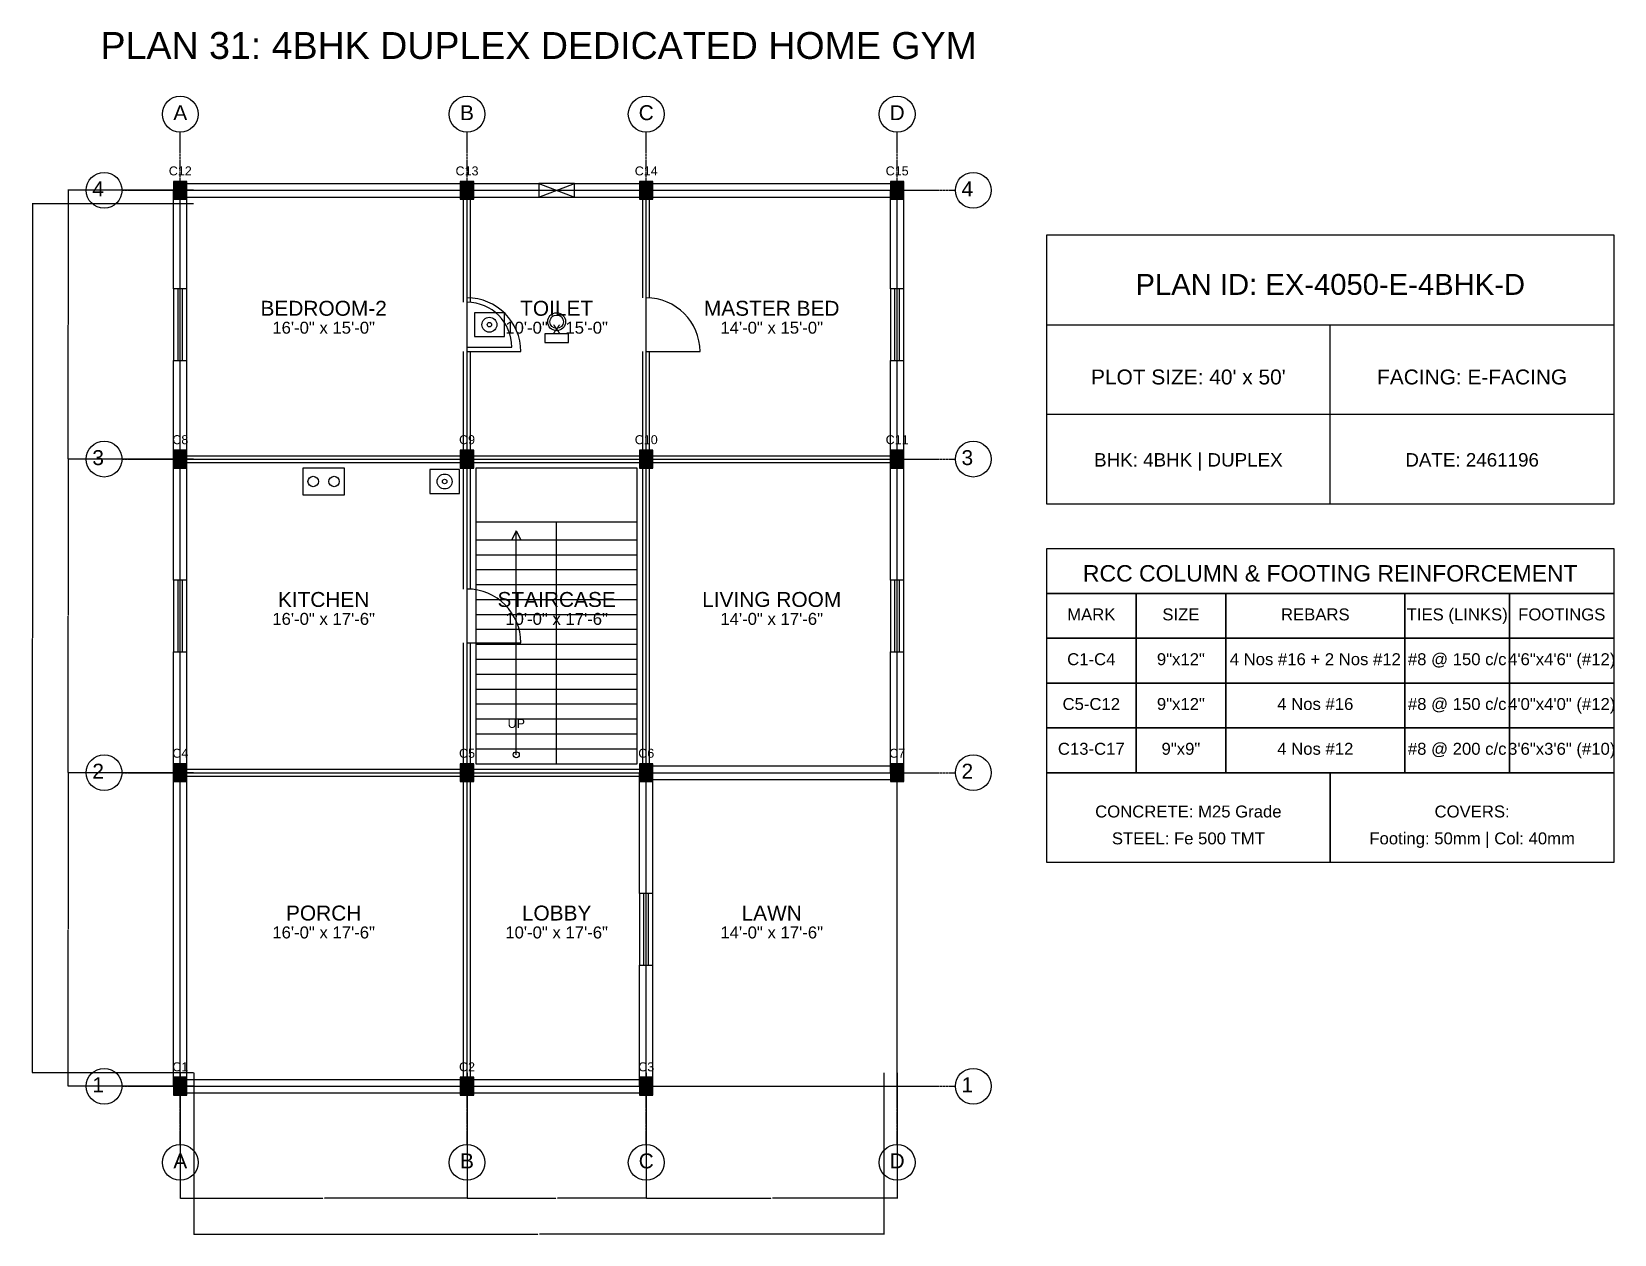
# Model space of a CAD drawing. Header units: inches. Extents: x -134 to 23580, y -99 to 23207.
# Drawn here: x -100 to 960, y 7401 to 8206 of the extents above; entities that cross this region are included whole.
import ezdxf
from ezdxf.enums import TextEntityAlignment as Align

# ---------------------------------------------------------------- set-up
doc = ezdxf.new("R2010")
doc.units = ezdxf.units.IN
doc.header["$MEASUREMENT"] = 0
doc.linetypes.add('CENTER', pattern=[2, 1.25, -0.25, 0.25, -0.25])
for name, color, linetype in [('A-COL-HATCH', 251, 'Continuous'), ('A-COLUMN', 1, 'Continuous'), ('A-DIM', 5, 'Continuous'), ('A-DOOR', 30, 'Continuous'), ('A-FIXTURE', 8, 'Continuous'), ('A-STAIR', 6, 'Continuous'), ('A-TEXT', 2, 'Continuous'), ('A-WALL-EXT', 7, 'Continuous'), ('A-WALL-INT', 9, 'Continuous'), ('A-WINDOW', 4, 'Continuous'), ('S-BEAM-FRAMING', 2, 'Continuous'), ('S-BUBBLE', 4, 'Continuous'), ('S-GRID-CENTER', 8, 'CENTER'), ('S-TABLE', 7, 'Continuous'), ('S-TEXT', 3, 'Continuous')]:
    doc.layers.add(name, color=color, linetype=linetype)
doc.styles.get("Standard").update_dxf_attribs({"font": 'arial.ttf'})
doc.dimstyles.get("Standard").update_dxf_attribs({"dimtxt": 0.18, "dimasz": 0.18, "dimexe": 0.18, "dimexo": 0.0625, "dimgap": 0.09, "dimtad": 0, "dimtih": 1, "dimtoh": 1, "dimdec": 4, "dimzin": 0, "dimdsep": 46, "dimtxsty": 'Standard', "dimcen": 0.09, "dimadec": 0, "dimazin": 0, "dimtfac": 1, "dimtdec": 4, "dimtofl": 0, "dimtmove": 0, "dimatfit": 3, "dimfxl": 1, "dimtolj": 1, "dimtzin": 0, "dimarcsym": 0})

msp = doc.modelspace()

# ---------------------------------------------------------------- texts
at = {"layer": 'A-TEXT'}
for s, height, p in [('PLAN 31: 4BHK DUPLEX DEDICATED HOME GYM', 18, (240, 8188)), ('C12', 6, (0, 8110)), ('C13', 6, (192, 8110)), ('C14', 6, (312, 8110)), ('C15', 6, (480, 8110)), ('PLAN ID: EX-4050-E-4BHK-D', 14, (770, 8030)), ('BEDROOM-2', 10, (96, 8016)), ('TOILET', 10, (252, 8016)), ('MASTER BED', 10, (396, 8016)), ('16\'-0" x 15\'-0"', 8, (96, 8004)), ('10\'-0" x 15\'-0"', 8, (252, 8004)), ('14\'-0" x 15\'-0"', 8, (396, 8004)), ("PLOT SIZE: 40' x 50'", 10, (675, 7970)), ('FACING: E-FACING', 10, (865, 7970)), ('C8', 6, (0, 7930)), ('C9', 6, (192, 7930)), ('C10', 6, (312, 7930)), ('C11', 6, (480, 7930)), ('BHK: 4BHK | DUPLEX', 9, (675, 7915)), ('DATE: 2461196', 9, (865, 7915)), ('KITCHEN', 10, (96, 7821)), ('STAIRCASE', 10, (252, 7821)), ('LIVING ROOM', 10, (396, 7821)), ('16\'-0" x 17\'-6"', 8, (96, 7809)), ('10\'-0" x 17\'-6"', 8, (252, 7809)), ('14\'-0" x 17\'-6"', 8, (396, 7809)), ('UP', 6, (225, 7740)), ('C4', 6, (0, 7720)), ('C5', 6, (192, 7720)), ('C6', 6, (312, 7720)), ('C7', 6, (480, 7720)), ('PORCH', 10, (96, 7611)), ('LOBBY', 10, (252, 7611)), ('LAWN', 10, (396, 7611)), ('16\'-0" x 17\'-6"', 8, (96, 7599)), ('10\'-0" x 17\'-6"', 8, (252, 7599)), ('14\'-0" x 17\'-6"', 8, (396, 7599)), ('C1', 6, (0, 7510)), ('C2', 6, (192, 7510)), ('C3', 6, (312, 7510))]:
    msp.add_text(s, height=height, dxfattribs=at).set_placement(p, align=Align.CENTER)
at = {"layer": 'S-TEXT'}
for s, height, p in [('A', 10, (0, 8147)), ('B', 10, (192, 8147)), ('C', 10, (312, 8147)), ('D', 10, (480, 8147)), ('4', 10, (-55, 8096)), ('4', 10, (527, 8096)), ('3', 10, (-55, 7916)), ('3', 10, (527, 7916)), ('RCC COLUMN & FOOTING REINFORCEMENT', 11, (770, 7838)), ('MARK', 8, (610, 7812)), ('SIZE', 8, (670, 7812)), ('REBARS', 8, (760, 7812)), ('TIES (LINKS)', 8, (855, 7812)), ('FOOTINGS', 8, (925, 7812)), ('C1-C4', 8, (610, 7782)), ('9"x12"', 8, (670, 7782)), ('4 Nos #16 + 2 Nos #12', 8, (760, 7782)), ('#8 @ 150 c/c', 8, (855, 7782)), ('4\'6"x4\'6" (#12)', 8, (925, 7782)), ('C5-C12', 8, (610, 7752)), ('9"x12"', 8, (670, 7752)), ('4 Nos #16', 8, (760, 7752)), ('#8 @ 150 c/c', 8, (855, 7752)), ('4\'0"x4\'0" (#12)', 8, (925, 7752)), ('C13-C17', 8, (610, 7722)), ('9"x9"', 8, (670, 7722)), ('4 Nos #12', 8, (760, 7722)), ('#8 @ 200 c/c', 8, (855, 7722)), ('3\'6"x3\'6" (#10)', 8, (925, 7722)), ('2', 10, (-55, 7706)), ('2', 10, (527, 7706)), ('CONCRETE: M25 Grade', 8, (675, 7680)), ('COVERS:', 8, (865, 7680)), ('STEEL: Fe 500 TMT', 8, (675, 7662)), ('Footing: 50mm | Col: 40mm', 8, (865, 7662)), ('1', 10, (-55, 7496)), ('1', 10, (527, 7496)), ('A', 10, (0, 7445)), ('B', 10, (192, 7445)), ('C', 10, (312, 7445)), ('D', 10, (480, 7445))]:
    msp.add_text(s, height=height, dxfattribs=at).set_placement(p, align=Align.CENTER)

# ---------------------------------------------------------------- blocks, each defined once
blk = doc.blocks.new('*D292')
at = {"layer": 'A-DIM', "color": 0, "lineweight": -2, "transparency": 16777216}
for p, q in [((0, 7508.9), (0, 7424.8)), ((192, 7508.9), (192, 7424.8)), ((0.2, 7425), (95.4, 7425)), ((191.8, 7425), (96.6, 7425))]:
    blk.add_line(p, q, dxfattribs=at)
at = {"layer": 'A-DIM', "color": 0, "transparency": 16777216}
for points in [[(0.2, 7425), (0.2, 7425), (0, 7425)], [(191.8, 7425), (191.8, 7425), (192, 7425)]]:
    blk.add_solid(points, dxfattribs=at)
at = {"layer": 'Defpoints', "color": 0, "transparency": 16777216}
for p in [(0, 7509), (192, 7509), (192, 7425)]:
    blk.add_point(p, dxfattribs=at)
at = {"layer": 'A-DIM', "color": 0, "transparency": 16777216, "insert": (96, 7425), "char_height": 0.18, "attachment_point": 5}
blk.add_mtext('\\A1;192.0000', dxfattribs=at)
blk = doc.blocks.new('*D293')
at = {"layer": 'A-DIM', "color": 0, "lineweight": -2, "transparency": 16777216}
for p, q in [((192, 7508.9), (192, 7424.8)), ((312, 7508.9), (312, 7424.8)), ((192.2, 7425), (251.4, 7425)), ((311.8, 7425), (252.6, 7425))]:
    blk.add_line(p, q, dxfattribs=at)
at = {"layer": 'A-DIM', "color": 0, "transparency": 16777216}
for points in [[(192.2, 7425), (192.2, 7425), (192, 7425)], [(311.8, 7425), (311.8, 7425), (312, 7425)]]:
    blk.add_solid(points, dxfattribs=at)
at = {"layer": 'Defpoints', "color": 0, "transparency": 16777216}
for p in [(192, 7509), (312, 7509), (312, 7425)]:
    blk.add_point(p, dxfattribs=at)
at = {"layer": 'A-DIM', "color": 0, "transparency": 16777216, "insert": (252, 7425), "char_height": 0.18, "attachment_point": 5}
blk.add_mtext('\\A1;120.0000', dxfattribs=at)
blk = doc.blocks.new('*D294')
at = {"layer": 'A-DIM', "color": 0, "lineweight": -2, "transparency": 16777216}
for p, q in [((312, 7508.9), (312, 7424.8)), ((480, 7508.9), (480, 7424.8)), ((312.2, 7425), (395.4, 7425)), ((479.8, 7425), (396.6, 7425))]:
    blk.add_line(p, q, dxfattribs=at)
at = {"layer": 'A-DIM', "color": 0, "transparency": 16777216}
for points in [[(312.2, 7425), (312.2, 7425), (312, 7425)], [(479.8, 7425), (479.8, 7425), (480, 7425)]]:
    blk.add_solid(points, dxfattribs=at)
at = {"layer": 'Defpoints', "color": 0, "transparency": 16777216}
for p in [(312, 7509), (480, 7509), (480, 7425)]:
    blk.add_point(p, dxfattribs=at)
at = {"layer": 'A-DIM', "color": 0, "transparency": 16777216, "insert": (396, 7425), "char_height": 0.18, "attachment_point": 5}
blk.add_mtext('\\A1;168.0000', dxfattribs=at)
blk = doc.blocks.new('*D295')
at = {"layer": 'A-DIM', "color": 0, "lineweight": -2, "transparency": 16777216}
for p, q in [((9, 7508.9375), (9, 7400.82)), ((471, 7508.9375), (471, 7400.82)), ((9.18, 7401), (239.393206, 7401)), ((470.82, 7401), (240.606794, 7401))]:
    blk.add_line(p, q, dxfattribs=at)
at = {"layer": 'A-DIM', "color": 0, "transparency": 16777216}
for points in [[(9.18, 7401.03), (9.18, 7400.97), (9, 7401)], [(470.82, 7401.03), (470.82, 7400.97), (471, 7401)]]:
    blk.add_solid(points, dxfattribs=at)
at = {"layer": 'Defpoints', "color": 0, "transparency": 16777216}
for p in [(9, 7509), (471, 7509), (471, 7401)]:
    blk.add_point(p, dxfattribs=at)
at = {"layer": 'A-DIM', "color": 0, "transparency": 16777216, "insert": (240, 7401), "char_height": 0.18, "attachment_point": 5}
blk.add_mtext('\\A1;462.0000', dxfattribs=at)
blk = doc.blocks.new('*D296')
at = {"layer": 'A-DIM', "color": 0, "lineweight": -2, "transparency": 16777216}
for p, q in [((8.9, 7710), (-75.2, 7710)), ((-75, 7709.8), (-75, 7605.2)), ((-75, 7500.2), (-75, 7604.8)), ((8.9, 7500), (-75.2, 7500))]:
    blk.add_line(p, q, dxfattribs=at)
at = {"layer": 'A-DIM', "color": 0, "transparency": 16777216}
for points in [[(-75, 7709.8), (-75, 7709.8), (-75, 7710)], [(-75, 7500.2), (-75, 7500.2), (-75, 7500)]]:
    blk.add_solid(points, dxfattribs=at)
at = {"layer": 'Defpoints', "color": 0, "transparency": 16777216}
for p in [(-75, 7710), (9, 7710), (9, 7500)]:
    blk.add_point(p, dxfattribs=at)
at = {"layer": 'A-DIM', "color": 0, "transparency": 16777216, "insert": (-75, 7605), "char_height": 0.18, "attachment_point": 5}
blk.add_mtext('\\A1;210.0000', dxfattribs=at)
blk = doc.blocks.new('*D297')
at = {"layer": 'A-DIM', "color": 0, "lineweight": -2, "transparency": 16777216}
for p, q in [((8.9, 7920), (-75.2, 7920)), ((-75, 7919.8), (-75, 7815.2)), ((-75, 7710.2), (-75, 7814.8)), ((8.9, 7710), (-75.2, 7710))]:
    blk.add_line(p, q, dxfattribs=at)
at = {"layer": 'A-DIM', "color": 0, "transparency": 16777216}
for points in [[(-75, 7919.8), (-75, 7919.8), (-75, 7920)], [(-75, 7710.2), (-75, 7710.2), (-75, 7710)]]:
    blk.add_solid(points, dxfattribs=at)
at = {"layer": 'Defpoints', "color": 0, "transparency": 16777216}
for p in [(-75, 7920), (9, 7920), (9, 7710)]:
    blk.add_point(p, dxfattribs=at)
at = {"layer": 'A-DIM', "color": 0, "transparency": 16777216, "insert": (-75, 7815), "char_height": 0.18, "attachment_point": 5}
blk.add_mtext('\\A1;210.0000', dxfattribs=at)
blk = doc.blocks.new('*D298')
at = {"layer": 'A-DIM', "color": 0, "lineweight": -2, "transparency": 16777216}
for p, q in [((8.9, 8100), (-75.2, 8100)), ((-75, 8099.8), (-75, 8010.2)), ((-75, 7920.2), (-75, 8009.8)), ((8.9, 7920), (-75.2, 7920))]:
    blk.add_line(p, q, dxfattribs=at)
at = {"layer": 'A-DIM', "color": 0, "transparency": 16777216}
for points in [[(-75, 8099.8), (-75, 8099.8), (-75, 8100)], [(-75, 7920.2), (-75, 7920.2), (-75, 7920)]]:
    blk.add_solid(points, dxfattribs=at)
at = {"layer": 'Defpoints', "color": 0, "transparency": 16777216}
for p in [(-75, 8100), (9, 8100), (9, 7920)]:
    blk.add_point(p, dxfattribs=at)
at = {"layer": 'A-DIM', "color": 0, "transparency": 16777216, "insert": (-75, 8010), "char_height": 0.18, "attachment_point": 5}
blk.add_mtext('\\A1;180.0000', dxfattribs=at)
blk = doc.blocks.new('*D299')
at = {"layer": 'A-DIM', "color": 0, "lineweight": -2, "transparency": 16777216}
for p, q in [((8.9, 8091), (-99.2, 8091)), ((-99, 8090.8), (-99, 7800.2)), ((-99, 7509.2), (-99, 7799.8)), ((8.9, 7509), (-99.2, 7509))]:
    blk.add_line(p, q, dxfattribs=at)
at = {"layer": 'A-DIM', "color": 0, "transparency": 16777216}
for points in [[(-99, 8090.8), (-99, 8090.8), (-99, 8091)], [(-99, 7509.2), (-99, 7509.2), (-99, 7509)]]:
    blk.add_solid(points, dxfattribs=at)
at = {"layer": 'Defpoints', "color": 0, "transparency": 16777216}
for p in [(-99, 8091), (9, 8091), (9, 7509)]:
    blk.add_point(p, dxfattribs=at)
at = {"layer": 'A-DIM', "color": 0, "transparency": 16777216, "insert": (-99, 7800), "char_height": 0.18, "attachment_point": 5}
blk.add_mtext('\\A1;582.0000', dxfattribs=at)

# ---------------------------------------------------------------- dimensions: what is measured, and where the dimension line sits
at = {"layer": 'A-DIM'}
for base, p1, p2, picture, middle in [((-75, 8100), (9, 7920), (9, 8100), '*D298', (-75, 8010)), ((-99, 8091), (9, 7509), (9, 8091), '*D299', (-99, 7800)), ((-75, 7920), (9, 7710), (9, 7920), '*D297', (-75, 7815)), ((-75, 7710), (9, 7500), (9, 7710), '*D296', (-75, 7605))]:
    dim = msp.add_linear_dim(base=base, p1=p1, p2=p2, angle=90, dimstyle='Standard', dxfattribs=at)
    dim.commit()
    dim.dimension.update_dxf_attribs({"geometry": picture, "text_midpoint": middle})
for base, p1, p2, picture, middle in [((192, 7425), (0, 7509), (192, 7509), '*D292', (96, 7425)), ((471, 7401), (9, 7509), (471, 7509), '*D295', (240, 7401)), ((312, 7425), (192, 7509), (312, 7509), '*D293', (252, 7425)), ((480, 7425), (312, 7509), (480, 7509), '*D294', (396, 7425))]:
    dim = msp.add_linear_dim(base=base, p1=p1, p2=p2, dimstyle='Standard', dxfattribs=at)
    dim.commit()
    dim.dimension.update_dxf_attribs({"geometry": picture, "text_midpoint": middle})

# ---------------------------------------------------------------- linework, layer by layer
at = {"layer": 'A-COL-HATCH'}
for points in [[(-4.5, 8094), (4.5, 8094), (-4.5, 8106), (4.5, 8106)], [(187.5, 8094), (196.5, 8094), (187.5, 8106), (196.5, 8106)], [(307.5, 8094), (316.5, 8094), (307.5, 8106), (316.5, 8106)], [(475.5, 8094), (484.5, 8094), (475.5, 8106), (484.5, 8106)], [(-4.5, 7914), (4.5, 7914), (-4.5, 7926), (4.5, 7926)], [(187.5, 7914), (196.5, 7914), (187.5, 7926), (196.5, 7926)], [(307.5, 7914), (316.5, 7914), (307.5, 7926), (316.5, 7926)], [(475.5, 7914), (484.5, 7914), (475.5, 7926), (484.5, 7926)], [(-4.5, 7704), (4.5, 7704), (-4.5, 7716), (4.5, 7716)], [(187.5, 7704), (196.5, 7704), (187.5, 7716), (196.5, 7716)], [(307.5, 7704), (316.5, 7704), (307.5, 7716), (316.5, 7716)], [(475.5, 7704), (484.5, 7704), (475.5, 7716), (484.5, 7716)], [(-4.5, 7494), (4.5, 7494), (-4.5, 7506), (4.5, 7506)], [(187.5, 7494), (196.5, 7494), (187.5, 7506), (196.5, 7506)], [(307.5, 7494), (316.5, 7494), (307.5, 7506), (316.5, 7506)]]:
    msp.add_solid(points, dxfattribs=at)
at = {"layer": 'A-COLUMN'}
for points in [[(-4.5, 8094), (4.5, 8094), (4.5, 8106), (-4.5, 8106)], [(187.5, 8094), (196.5, 8094), (196.5, 8106), (187.5, 8106)], [(307.5, 8094), (316.5, 8094), (316.5, 8106), (307.5, 8106)], [(475.5, 8094), (484.5, 8094), (484.5, 8106), (475.5, 8106)], [(-4.5, 7914), (4.5, 7914), (4.5, 7926), (-4.5, 7926)], [(187.5, 7914), (196.5, 7914), (196.5, 7926), (187.5, 7926)], [(307.5, 7914), (316.5, 7914), (316.5, 7926), (307.5, 7926)], [(475.5, 7914), (484.5, 7914), (484.5, 7926), (475.5, 7926)], [(-4.5, 7704), (4.5, 7704), (4.5, 7716), (-4.5, 7716)], [(187.5, 7704), (196.5, 7704), (196.5, 7716), (187.5, 7716)], [(307.5, 7704), (316.5, 7704), (316.5, 7716), (307.5, 7716)], [(475.5, 7704), (484.5, 7704), (484.5, 7716), (475.5, 7716)], [(-4.5, 7494), (4.5, 7494), (4.5, 7506), (-4.5, 7506)], [(187.5, 7494), (196.5, 7494), (196.5, 7506), (187.5, 7506)], [(307.5, 7494), (316.5, 7494), (316.5, 7506), (307.5, 7506)]]:
    msp.add_lwpolyline(points, close=True, dxfattribs=at)
at = {"layer": 'A-DOOR'}
for p, q in [((192, 7995), (222, 7995)), ((192, 7992), (228, 7992)), ((312, 7992), (348, 7992)), ((192, 7797), (228, 7797))]:
    msp.add_line(p, q, dxfattribs=at)
for centre, radius in [((192, 7992), 36), ((192, 7995), 30), ((312, 7992), 36), ((192, 7797), 36)]:
    msp.add_arc(centre, radius, 0, 90, dxfattribs=at)
at = {"layer": 'A-FIXTURE'}
for points in [[(197, 8002), (217, 8002), (217, 8018), (197, 8018)], [(244, 7998), (260, 7998), (260, 8004), (244, 8004)], [(82, 7896), (110, 7896), (110, 7914), (82, 7914)], [(167, 7897), (187, 7897), (187, 7913), (167, 7913)]]:
    msp.add_lwpolyline(points, close=True, dxfattribs=at)
for centre, radius in [((207, 8010), 5), ((252, 8012), 6), ((252, 8012), 4.5), ((207, 8010), 1.5), ((89, 7905), 3.5), ((103, 7905), 3.5), ((177, 7905), 5), ((177, 7905), 1.5)]:
    msp.add_circle(centre, radius, dxfattribs=at)
at = {"layer": 'A-STAIR'}
for p, q in [((198, 7878), (306, 7878)), ((252, 7716), (252, 7878)), ((198, 7866), (252, 7866)), ((225, 7872), (222, 7866)), ((225, 7722), (225, 7872)), ((225, 7872), (228, 7866)), ((252, 7866), (306, 7866)), ((198, 7856), (252, 7856)), ((252, 7856), (306, 7856)), ((198, 7846), (252, 7846)), ((252, 7846), (306, 7846)), ((198, 7836), (252, 7836)), ((252, 7836), (306, 7836)), ((198, 7826), (252, 7826)), ((252, 7826), (306, 7826)), ((198, 7816), (252, 7816)), ((252, 7816), (306, 7816)), ((198, 7806), (252, 7806)), ((252, 7806), (306, 7806)), ((198, 7796), (252, 7796)), ((252, 7796), (306, 7796)), ((198, 7786), (252, 7786)), ((252, 7786), (306, 7786)), ((198, 7776), (252, 7776)), ((252, 7776), (306, 7776)), ((198, 7766), (252, 7766)), ((252, 7766), (306, 7766)), ((198, 7756), (252, 7756)), ((252, 7756), (306, 7756)), ((198, 7746), (252, 7746)), ((252, 7746), (306, 7746)), ((198, 7736), (252, 7736)), ((198, 7726), (252, 7726)), ((252, 7736), (306, 7736)), ((252, 7726), (306, 7726))]:
    msp.add_line(p, q, dxfattribs=at)
msp.add_lwpolyline([(198, 7716), (306, 7716), (306, 7914), (198, 7914)], close=True, dxfattribs=at)
msp.add_circle((225, 7722), 2, dxfattribs=at)
at = {"layer": 'A-WALL-EXT'}
for p, q in [((-4.5, 8034), (-4.5, 8100)), ((0, 8104.5), (192, 8104.5)), ((4.5, 8034), (4.5, 8100)), ((192, 8104.5), (240, 8104.5)), ((264, 8104.5), (312, 8104.5)), ((312, 8104.5), (480, 8104.5)), ((475.5, 8034), (475.5, 8100)), ((484.5, 8034), (484.5, 8100)), ((0, 8095.5), (192, 8095.5)), ((192, 8095.5), (240, 8095.5)), ((264, 8095.5), (312, 8095.5)), ((312, 8095.5), (480, 8095.5)), ((580, 8010), (960, 8010)), ((770, 7890), (770, 8010)), ((-4.5, 7920), (-4.5, 7986)), ((4.5, 7920), (4.5, 7986)), ((475.5, 7920), (475.5, 7986)), ((484.5, 7920), (484.5, 7986)), ((580, 7950), (960, 7950)), ((-4.5, 7839), (-4.5, 7920)), ((4.5, 7839), (4.5, 7920)), ((475.5, 7839), (475.5, 7920)), ((484.5, 7839), (484.5, 7920)), ((-4.5, 7710), (-4.5, 7791)), ((4.5, 7710), (4.5, 7791)), ((475.5, 7710), (475.5, 7791)), ((484.5, 7710), (484.5, 7791)), ((-4.5, 7500), (-4.5, 7710)), ((4.5, 7500), (4.5, 7710)), ((307.5, 7629), (307.5, 7710)), ((312, 7714.5), (480, 7714.5)), ((312, 7705.5), (480, 7705.5)), ((316.5, 7629), (316.5, 7710)), ((307.5, 7500), (307.5, 7581)), ((316.5, 7500), (316.5, 7581)), ((0, 7504.5), (192, 7504.5)), ((192, 7504.5), (312, 7504.5)), ((0, 7495.5), (192, 7495.5)), ((192, 7495.5), (312, 7495.5))]:
    msp.add_line(p, q, dxfattribs=at)
msp.add_lwpolyline([(580, 7890), (960, 7890), (960, 8070), (580, 8070)], close=True, dxfattribs=at)
at = {"layer": 'A-WALL-INT'}
for p, q in [((189.75, 8025), (189.75, 8100)), ((194.25, 8025), (194.25, 8100)), ((309.75, 8028), (309.75, 8100)), ((314.25, 8028), (314.25, 8100)), ((189.75, 7920), (189.75, 7992)), ((194.25, 7920), (194.25, 7992)), ((309.75, 7920), (309.75, 7992)), ((314.25, 7920), (314.25, 7992)), ((0, 7922.25), (192, 7922.25)), ((0, 7917.75), (192, 7917.75)), ((189.75, 7833), (189.75, 7920)), ((192, 7922.25), (312, 7922.25)), ((192, 7917.75), (312, 7917.75)), ((194.25, 7833), (194.25, 7920)), ((309.75, 7710), (309.75, 7920)), ((312, 7922.25), (480, 7922.25)), ((312, 7917.75), (480, 7917.75)), ((314.25, 7710), (314.25, 7920)), ((189.75, 7710), (189.75, 7797)), ((194.25, 7710), (194.25, 7797)), ((0, 7712.25), (192, 7712.25)), ((0, 7707.75), (192, 7707.75)), ((189.75, 7500), (189.75, 7710)), ((192, 7712.25), (312, 7712.25)), ((192, 7707.75), (312, 7707.75)), ((194.25, 7500), (194.25, 7710))]:
    msp.add_line(p, q, dxfattribs=at)
at = {"layer": 'A-WINDOW'}
for p, q in [((240, 8095.5), (264, 8104.5)), ((240, 8104.5), (264, 8095.5)), ((-1.5, 7986), (-1.5, 8034)), ((1.5, 7986), (1.5, 8034)), ((478.5, 7986), (478.5, 8034)), ((481.5, 7986), (481.5, 8034)), ((-1.5, 7791), (-1.5, 7839)), ((1.5, 7791), (1.5, 7839)), ((478.5, 7791), (478.5, 7839)), ((481.5, 7791), (481.5, 7839)), ((310.5, 7581), (310.5, 7629)), ((313.5, 7581), (313.5, 7629))]:
    msp.add_line(p, q, dxfattribs=at)
for points in [[(240, 8095.5), (264, 8095.5), (264, 8104.5), (240, 8104.5)], [(-4.5, 7986), (4.5, 7986), (4.5, 8034), (-4.5, 8034)], [(475.5, 7986), (484.5, 7986), (484.5, 8034), (475.5, 8034)], [(-4.5, 7791), (4.5, 7791), (4.5, 7839), (-4.5, 7839)], [(475.5, 7791), (484.5, 7791), (484.5, 7839), (475.5, 7839)], [(307.5, 7581), (316.5, 7581), (316.5, 7629), (307.5, 7629)]]:
    msp.add_lwpolyline(points, close=True, dxfattribs=at)
at = {"layer": 'S-BEAM-FRAMING'}
for p, q in [((0, 7500), (0, 8100)), ((0, 8100), (480, 8100)), ((192, 7500), (192, 8100)), ((312, 7500), (312, 8100)), ((480, 7500), (480, 8100)), ((0, 7920), (480, 7920)), ((0, 7710), (480, 7710)), ((0, 7500), (480, 7500))]:
    msp.add_line(p, q, dxfattribs=at)
at = {"layer": 'S-BUBBLE'}
for centre in [(0, 8151), (192, 8151), (312, 8151), (480, 8151), (-51, 8100), (531, 8100), (-51, 7920), (531, 7920), (-51, 7710), (531, 7710), (-51, 7500), (531, 7500), (0, 7449), (192, 7449), (312, 7449), (480, 7449)]:
    msp.add_circle(centre, 12, dxfattribs=at)
at = {"layer": 'S-GRID-CENTER'}
for p, q in [((0, 7461), (0, 8139)), ((192, 7461), (192, 8139)), ((312, 7461), (312, 8139)), ((480, 7461), (480, 8139)), ((-39, 8100), (519, 8100)), ((-39, 7920), (519, 7920)), ((-39, 7710), (519, 7710)), ((-39, 7500), (519, 7500))]:
    msp.add_line(p, q, dxfattribs=at)
at = {"layer": 'S-TABLE'}
for points in [[(580, 7830), (960, 7830), (960, 7860), (580, 7860)], [(580, 7800), (640, 7800), (640, 7830), (580, 7830)], [(640, 7800), (700, 7800), (700, 7830), (640, 7830)], [(700, 7800), (820, 7800), (820, 7830), (700, 7830)], [(820, 7800), (890, 7800), (890, 7830), (820, 7830)], [(890, 7800), (960, 7800), (960, 7830), (890, 7830)], [(580, 7770), (640, 7770), (640, 7800), (580, 7800)], [(640, 7770), (700, 7770), (700, 7800), (640, 7800)], [(700, 7770), (820, 7770), (820, 7800), (700, 7800)], [(820, 7770), (890, 7770), (890, 7800), (820, 7800)], [(890, 7770), (960, 7770), (960, 7800), (890, 7800)], [(580, 7740), (640, 7740), (640, 7770), (580, 7770)], [(640, 7740), (700, 7740), (700, 7770), (640, 7770)], [(700, 7740), (820, 7740), (820, 7770), (700, 7770)], [(820, 7740), (890, 7740), (890, 7770), (820, 7770)], [(890, 7740), (960, 7740), (960, 7770), (890, 7770)], [(580, 7710), (640, 7710), (640, 7740), (580, 7740)], [(640, 7710), (700, 7710), (700, 7740), (640, 7740)], [(700, 7710), (820, 7710), (820, 7740), (700, 7740)], [(820, 7710), (890, 7710), (890, 7740), (820, 7740)], [(890, 7710), (960, 7710), (960, 7740), (890, 7740)], [(580, 7650), (770, 7650), (770, 7710), (580, 7710)], [(770, 7650), (960, 7650), (960, 7710), (770, 7710)]]:
    msp.add_lwpolyline(points, close=True, dxfattribs=at)

msp.set_redraw_order([(e.dxf.handle, doc.entitydb.next_handle()) for e in msp.query("TEXT MTEXT ATTDEF DIMENSION ARC_DIMENSION")])  # texts and dimensions are drawn at this point

doc.saveas('drawing.dxf')
